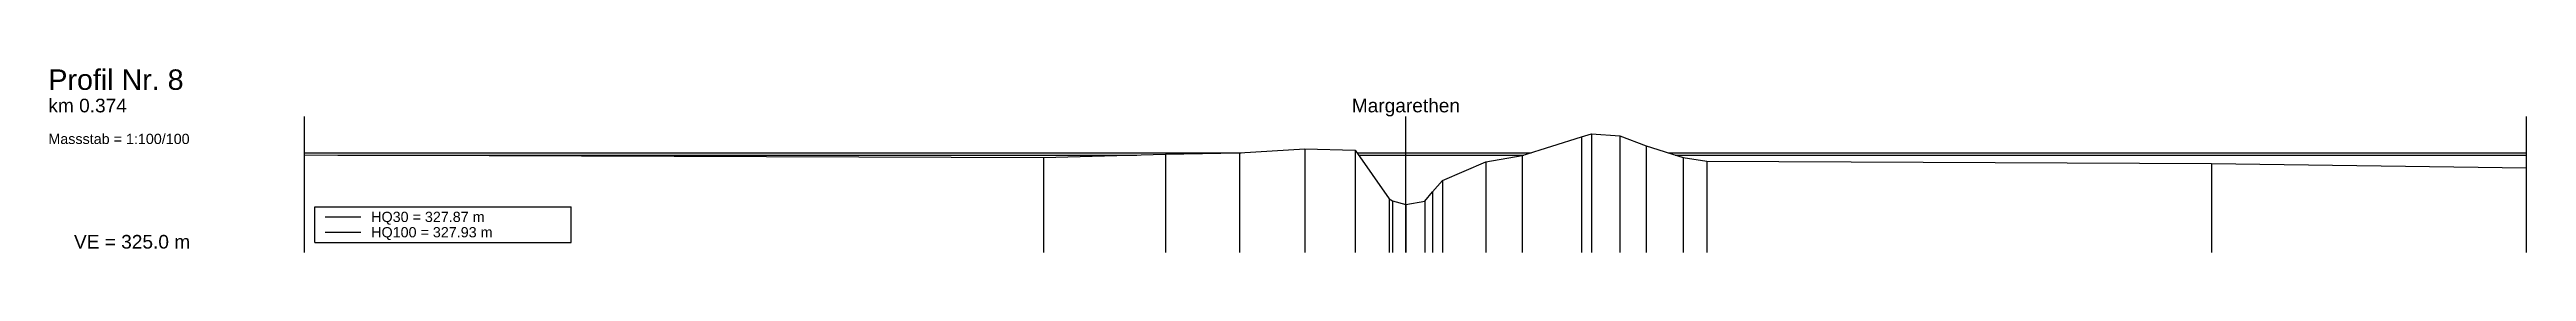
# Model space of a CAD drawing. Header units: millimetres. Extents: x -8 to 79, y -83 to 317.
# Drawn here: x -7.5 to 65, y 65 to 70.4 of the extents above; entities that cross this region are included whole.
import ezdxf
from ezdxf.enums import TextEntityAlignment as Align

# ---------------------------------------------------------------- set-up
doc = ezdxf.new("R2010")
doc.units = ezdxf.units.MM
doc.styles.get("Standard").update_dxf_attribs({"font": 'arial.ttf'})

msp = doc.modelspace()

# ---------------------------------------------------------------- texts
for s, height, p in [('Profil Nr. 8', 0.6, (-7.5, 69.6)), ('km 0.374', 0.4, (-7.5, 69)), ('Massstab = 1:100/100', 0.3, (-7.5, 68.1)), ('VE = 325.0 m', 0.4, (-6.75, 65))]:
    msp.add_text(s, height=height).set_placement(p, align=Align.BOTTOM_LEFT)
at = {"color": 1}
msp.add_text('Margarethen', height=0.4, dxfattribs=at).set_placement((32.24, 69), align=Align.BOTTOM_CENTER)
for s, p in [('HQ30 = 327.87 m', (1.95, 66.05)), ('HQ100 = 327.93 m', (1.95, 65.6))]:
    msp.add_text(s, height=0.3).set_placement(p, align=Align.MIDDLE_LEFT)

# ---------------------------------------------------------------- linework, layer by layer
at = {"layer": 'axis', "color": 1}
msp.add_line((32.24, 65), (32.24, 69), dxfattribs=at)
at = {"layer": 'frame'}
for p, q in [((0, 65), (0, 69)), ((65.042, 65), (65.042, 69)), ((0.3, 65.3), (0.3, 66.35)), ((0.3, 66.35), (7.8, 66.35)), ((7.8, 65.3), (7.8, 66.35)), ((0.3, 65.3), (7.8, 65.3))]:
    msp.add_line(p, q, dxfattribs=at)
at = {"layer": 'HQ100', "color": 3}
for p, q in [((0, 67.933), (27.42, 67.933)), ((30.812, 67.933), (35.905, 67.933)), ((39.912, 67.933), (65.042, 67.933)), ((0.6, 65.6), (1.65, 65.6))]:
    msp.add_line(p, q, dxfattribs=at)
at = {"layer": 'HQ30', "color": 2}
for p, q in [((0.974, 67.866), (24.363, 67.866)), ((30.858, 67.866), (35.694, 67.866)), ((40.118, 67.866), (65.042, 67.866)), ((0.6, 66.05), (1.65, 66.05))]:
    msp.add_line(p, q, dxfattribs=at)
at = {"layer": 'marker', "color": 253}
for p, q in [((37.383, 68.4), (37.383, 65)), ((37.673, 68.49), (37.673, 65)), ((38.503, 68.43), (38.503, 65)), ((21.634, 67.79), (21.634, 65)), ((25.206, 67.89), (25.206, 65)), ((27.368, 67.93), (27.368, 65)), ((29.278, 68.05), (29.278, 65)), ((30.759, 68.01), (30.759, 65)), ((34.581, 67.67), (34.581, 65)), ((35.642, 67.85), (35.642, 65)), ((39.274, 68.14), (39.274, 65)), ((40.354, 67.79), (40.354, 65)), ((41.044, 67.69), (41.044, 65)), ((55.818, 67.62), (55.818, 65)), ((33.02, 66.79), (33.02, 65)), ((33.311, 67.12), (33.311, 65)), ((31.749, 66.58), (31.749, 65)), ((31.85, 66.52), (31.85, 65)), ((32.24, 66.41), (32.24, 65)), ((32.79, 66.51), (32.79, 65))]:
    msp.add_line(p, q, dxfattribs=at)
at = {"layer": 'profile'}
msp.add_lwpolyline([(0, 67.87), (21.634, 67.79), (25.206, 67.89), (27.368, 67.93), (29.278, 68.05), (30.759, 68.01), (31.749, 66.58), (31.85, 66.52), (32.24, 66.41), (32.79, 66.51), (33.02, 66.79), (33.311, 67.12), (34.581, 67.67), (35.642, 67.85), (37.383, 68.4), (37.673, 68.49), (38.503, 68.43), (39.274, 68.14), (40.354, 67.79), (41.044, 67.69), (55.818, 67.62), (65.042, 67.49)], dxfattribs=at)

msp.set_redraw_order([(e.dxf.handle, doc.entitydb.next_handle()) for e in msp.query("TEXT MTEXT ATTDEF DIMENSION ARC_DIMENSION")])  # texts and dimensions are drawn at this point

doc.saveas('drawing.dxf')
